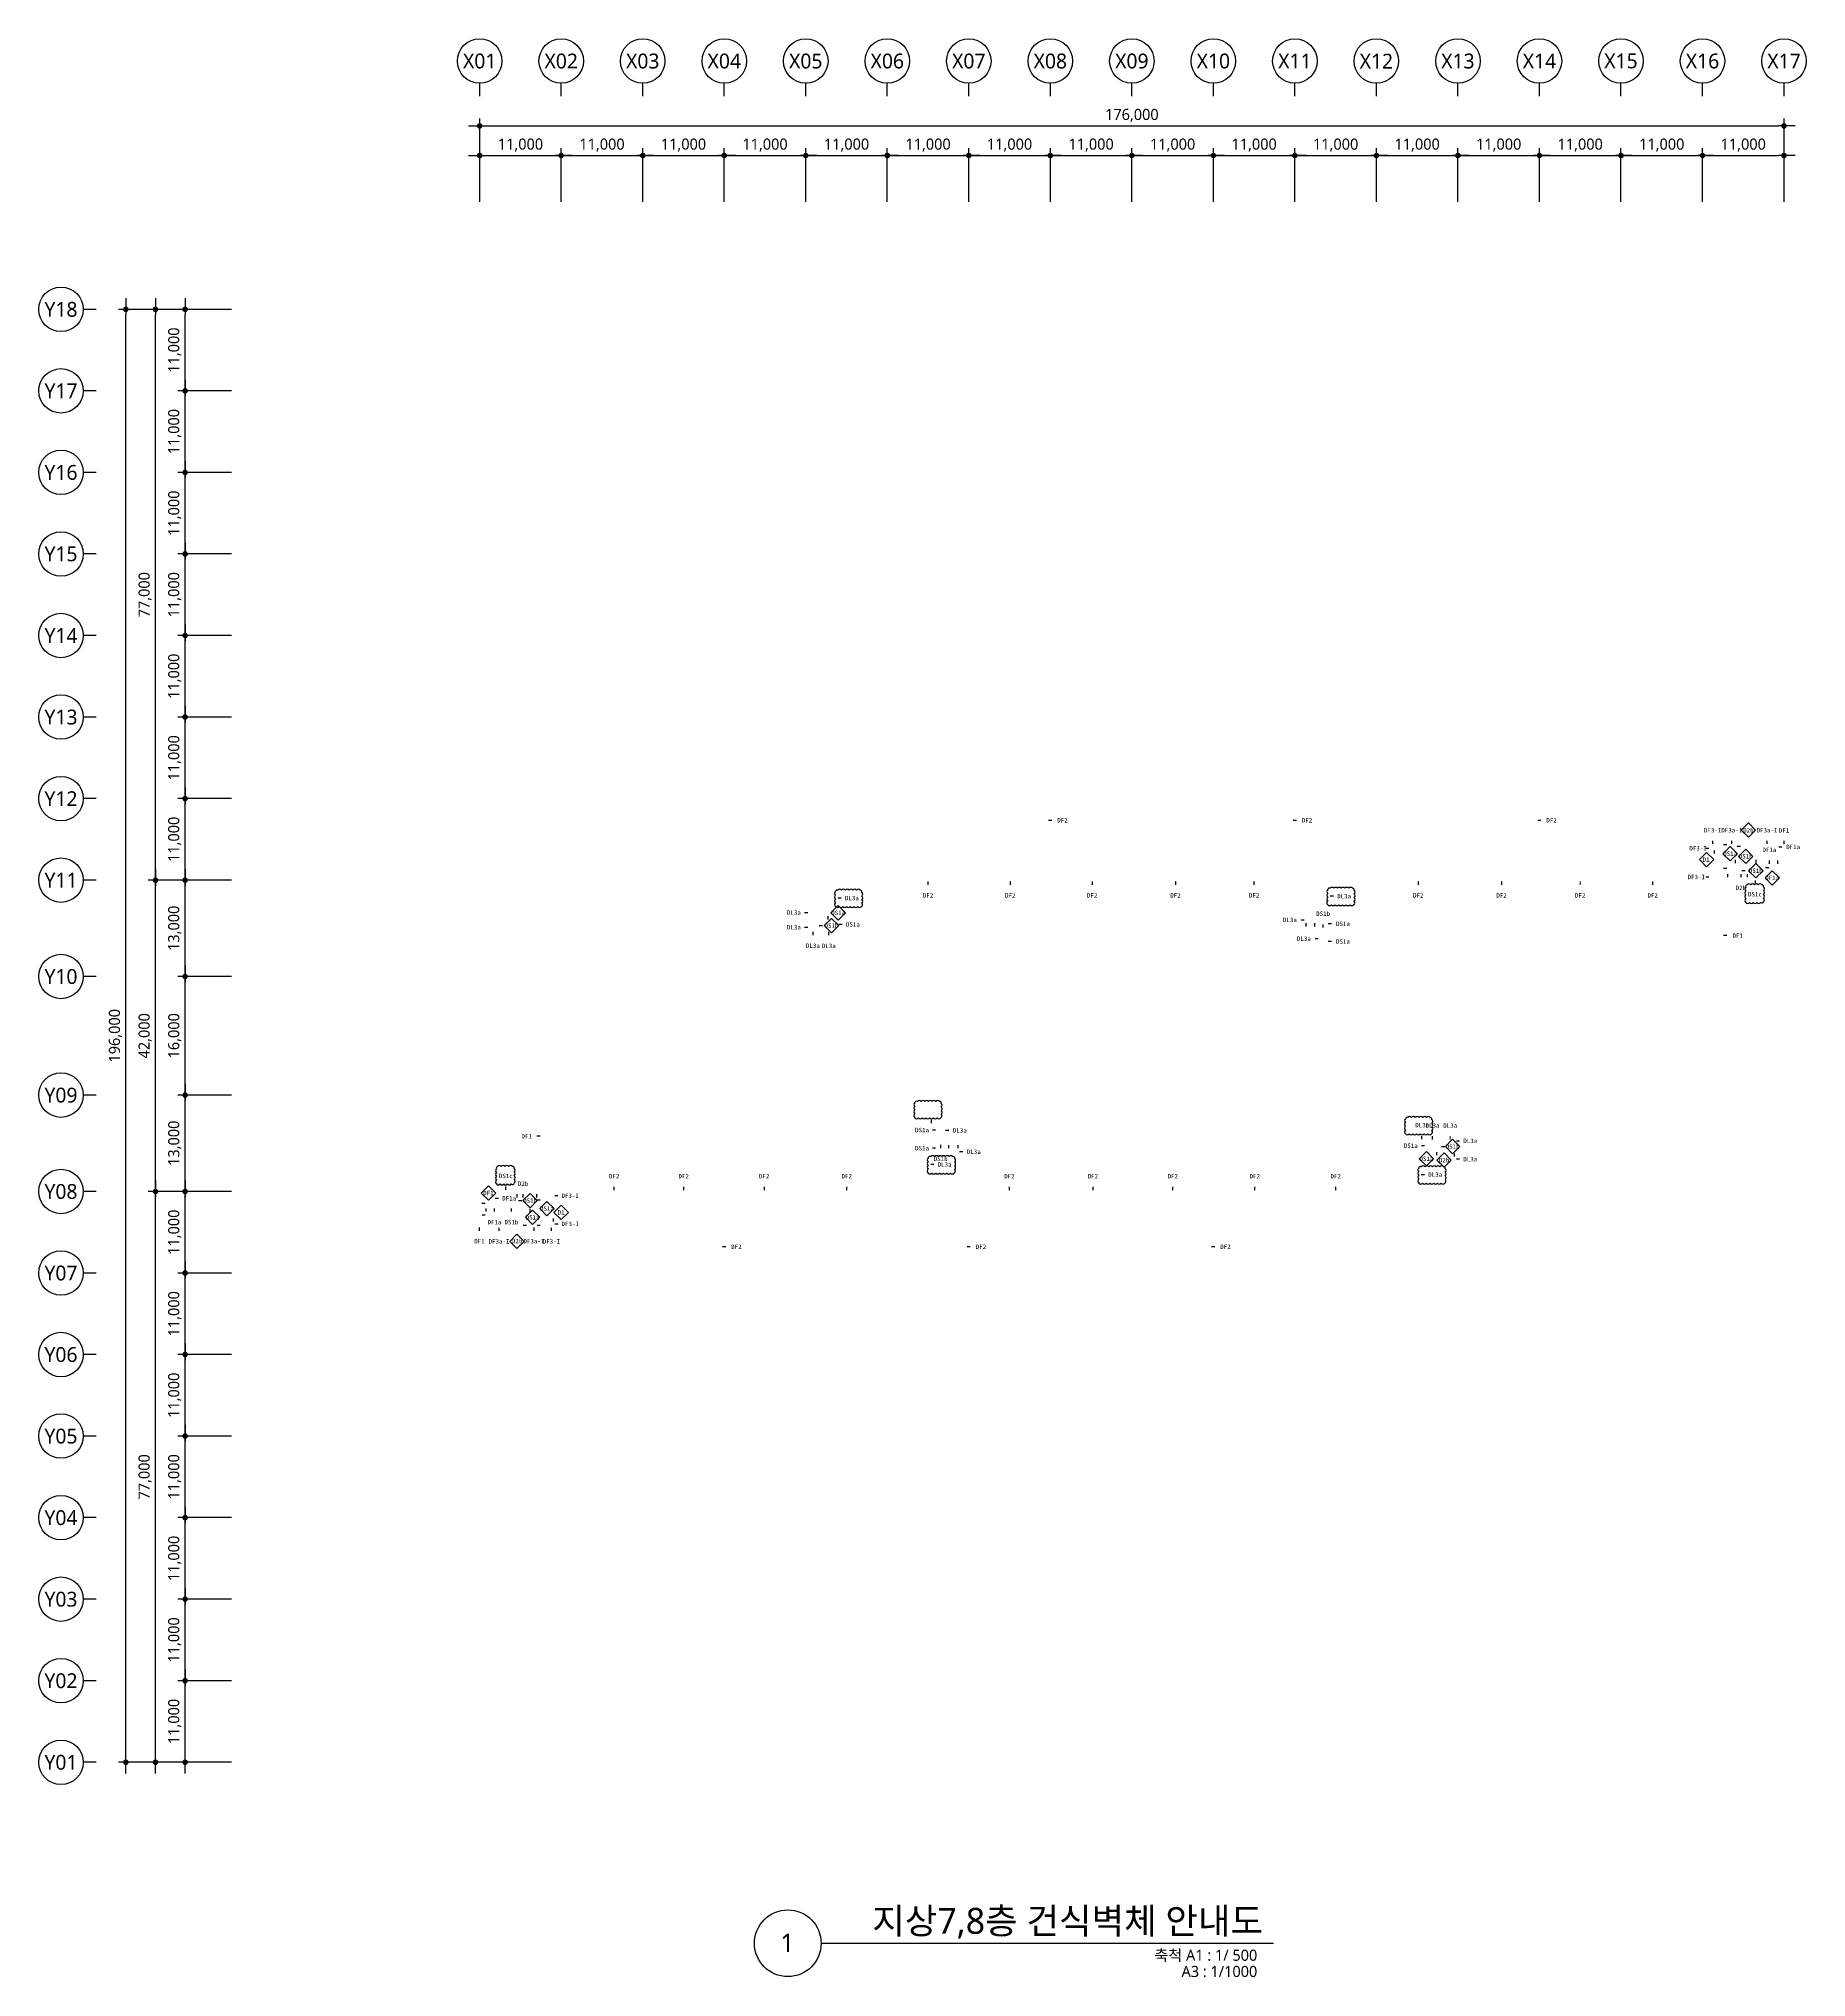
# Model space of a CAD drawing. Header units: millimetres. Extents: x 1205999 to 2806860, y 467935 to 2511436.
# Drawn here: x 1205999 to 1444499, y 1952935 to 2214436 of the extents above; entities that cross this region are included whole.
import ezdxf
from ezdxf.enums import TextEntityAlignment as Align

# ---------------------------------------------------------------- set-up
doc = ezdxf.new("R2010")
doc.units = ezdxf.units.MM
doc.header["$LTSCALE"] = 5
doc.header["$MEASUREMENT"] = 0
doc.layers.get('0').update_dxf_attribs({"linetype": 'CONTINUOUS'})
for name, color, linetype, lineweight in [('A-AXIS-BUBL', 7, 'CONTINUOUS', 25), ('A-DIMS', 7, 'CONTINUOUS', 25), ('A-MKXS-TEXT1', 3, 'CONTINUOUS', 25), ('A-MKXS-WALL', 6, 'CONTINUOUS', 20), ('A-XXXX-SYMB', 7, 'CONTINUOUS', 25), ('A-XXXX-TXT1', 3, 'CONTINUOUS', 25), ('A-XXXX-TXT2', 3, 'CONTINUOUS', 25), ('REV-202205', 20, 'CONTINUOUS', 25)]:
    doc.layers.add(name, color=color, linetype=linetype, lineweight=lineweight)
doc.layers.add('WAL-TAG', color=3, linetype='CONTINUOUS')
doc.styles.add('HY울릉도L', font='')
doc.styles.add('돋움체', font='')
doc.styles.add('맑은고딕', font='malgun.ttf')
doc.styles.get('HY울릉도L').set_extended_font_data('HYwulM')
doc.styles.get('돋움체').set_extended_font_data('DotumChe')
doc.dimstyles.new('CDIM', dxfattribs={"dimtxt": 3, "dimasz": 1.5, "dimexe": 2, "dimexo": 1, "dimgap": 1, "dimtad": 1, "dimdec": 0, "dimrnd": 0.5, "dimzin": 0, "dimdsep": 32, "dimlunit": 6, "dimtxsty": 'HY울릉도L', "dimblk1": '_CIDOT', "dimblk2": '_CIDOT', "dimsah": 1, "dimcen": 5.5, "dimclrd": 2, "dimclre": 2, "dimclrt": 7, "dimadec": 0, "dimazin": 0, "dimtfac": 1, "dimtdec": 0, "dimtix": 1, "dimtmove": 2, "dimatfit": 1, "dimldrblk": '_CIDOT', "dimfxl": 1, "dimtolj": 1, "dimtzin": 0, "dimlwd": -1, "dimarcsym": 0})

# ---------------------------------------------------------------- blocks, each defined once
blk = doc.blocks.new('_CIDOT')
at = {"color": 0, "linetype": 'ByBlock'}
blk.add_line((2, 0), (-1, 0), dxfattribs=at)
at = {"color": 0, "linetype": 'ByBlock', "const_width": 0.5}
blk.add_lwpolyline([(-0.25, 0, 1), (0.25, 0, 1)], format="xyb", close=True, dxfattribs=at)
blk = doc.blocks.new('*D4')
at = {"layer": 'A-DIMS', "lineweight": -2, "transparency": 16777216}
for p, q in [((93193, 67121), (85943, 67121)), ((93193, 56121), (85943, 56121))]:
    blk.add_line(p, q, dxfattribs=at)
at = {"layer": 'A-DIMS', "transparency": 16777216}
blk.add_line((86943, 56871), (86943, 66371), dxfattribs=at)
at = {"layer": 'A-DIMS', "transparency": 16777216, "xscale": 750, "yscale": 750, "zscale": 750}
for p, rotation in [((86943, 67121), 90), ((86943, 56121), 270)]:
    blk.add_blockref('_CIDOT', p, dxfattribs=dict(at, rotation=rotation))
at = {"layer": 'A-DIMS', "color": 3, "transparency": 16777216, "insert": (85538, 61621), "char_height": 1500, "attachment_point": 5, "rotation": 90, "style": '맑은고딕'}
blk.add_mtext('\\A1;11,000', dxfattribs=at)
blk = doc.blocks.new('*D5')
at = {"layer": 'A-DIMS', "lineweight": -2, "transparency": 16777216}
for p, q in [((93193, 78121), (85943, 78121)), ((93193, 67121), (85943, 67121))]:
    blk.add_line(p, q, dxfattribs=at)
at = {"layer": 'A-DIMS', "transparency": 16777216}
blk.add_line((86943, 67871), (86943, 77371), dxfattribs=at)
at = {"layer": 'A-DIMS', "transparency": 16777216, "xscale": 750, "yscale": 750, "zscale": 750}
for p, rotation in [((86943, 78121), 90), ((86943, 67121), 270)]:
    blk.add_blockref('_CIDOT', p, dxfattribs=dict(at, rotation=rotation))
at = {"layer": 'A-DIMS', "color": 3, "transparency": 16777216, "insert": (85538, 72621), "char_height": 1500, "attachment_point": 5, "rotation": 90, "style": '맑은고딕'}
blk.add_mtext('\\A1;11,000', dxfattribs=at)
blk = doc.blocks.new('*D6')
at = {"layer": 'A-DIMS', "lineweight": -2, "transparency": 16777216}
for p, q in [((93193, 89121), (85943, 89121)), ((93193, 78121), (85943, 78121))]:
    blk.add_line(p, q, dxfattribs=at)
at = {"layer": 'A-DIMS', "transparency": 16777216}
blk.add_line((86943, 78871), (86943, 88371), dxfattribs=at)
at = {"layer": 'A-DIMS', "transparency": 16777216, "xscale": 750, "yscale": 750, "zscale": 750}
for p, rotation in [((86943, 89121), 90), ((86943, 78121), 270)]:
    blk.add_blockref('_CIDOT', p, dxfattribs=dict(at, rotation=rotation))
at = {"layer": 'A-DIMS', "color": 3, "transparency": 16777216, "insert": (85538, 83621), "char_height": 1500, "attachment_point": 5, "rotation": 90, "style": '맑은고딕'}
blk.add_mtext('\\A1;11,000', dxfattribs=at)
blk = doc.blocks.new('*D7')
at = {"layer": 'A-DIMS', "lineweight": -2, "transparency": 16777216}
for p, q in [((93193, 100121), (85943, 100121)), ((93193, 89121), (85943, 89121))]:
    blk.add_line(p, q, dxfattribs=at)
at = {"layer": 'A-DIMS', "transparency": 16777216}
blk.add_line((86943, 89871), (86943, 99371), dxfattribs=at)
at = {"layer": 'A-DIMS', "transparency": 16777216, "xscale": 750, "yscale": 750, "zscale": 750}
for p, rotation in [((86943, 100121), 90), ((86943, 89121), 270)]:
    blk.add_blockref('_CIDOT', p, dxfattribs=dict(at, rotation=rotation))
at = {"layer": 'A-DIMS', "color": 3, "transparency": 16777216, "insert": (85538, 94621), "char_height": 1500, "attachment_point": 5, "rotation": 90, "style": '맑은고딕'}
blk.add_mtext('\\A1;11,000', dxfattribs=at)
blk = doc.blocks.new('*D8')
at = {"layer": 'A-DIMS', "lineweight": -2, "transparency": 16777216}
for p, q in [((93193, 111121), (85943, 111121)), ((93193, 100121), (85943, 100121))]:
    blk.add_line(p, q, dxfattribs=at)
at = {"layer": 'A-DIMS', "transparency": 16777216}
blk.add_line((86943, 100871), (86943, 110371), dxfattribs=at)
at = {"layer": 'A-DIMS', "transparency": 16777216, "xscale": 750, "yscale": 750, "zscale": 750}
for p, rotation in [((86943, 111121), 90), ((86943, 100121), 270)]:
    blk.add_blockref('_CIDOT', p, dxfattribs=dict(at, rotation=rotation))
at = {"layer": 'A-DIMS', "color": 3, "transparency": 16777216, "insert": (85538, 105621), "char_height": 1500, "attachment_point": 5, "rotation": 90, "style": '맑은고딕'}
blk.add_mtext('\\A1;11,000', dxfattribs=at)
blk = doc.blocks.new('*D9')
at = {"layer": 'A-DIMS', "lineweight": -2, "transparency": 16777216}
for p, q in [((93193, 122121), (85943, 122121)), ((93193, 111121), (85943, 111121))]:
    blk.add_line(p, q, dxfattribs=at)
at = {"layer": 'A-DIMS', "transparency": 16777216}
blk.add_line((86943, 111871), (86943, 121371), dxfattribs=at)
at = {"layer": 'A-DIMS', "transparency": 16777216, "xscale": 750, "yscale": 750, "zscale": 750}
for p, rotation in [((86943, 122121), 90), ((86943, 111121), 270)]:
    blk.add_blockref('_CIDOT', p, dxfattribs=dict(at, rotation=rotation))
at = {"layer": 'A-DIMS', "color": 3, "transparency": 16777216, "insert": (85538, 116621), "char_height": 1500, "attachment_point": 5, "rotation": 90, "style": '맑은고딕'}
blk.add_mtext('\\A1;11,000', dxfattribs=at)
blk = doc.blocks.new('*D10')
at = {"layer": 'A-DIMS', "lineweight": -2, "transparency": 16777216}
for p, q in [((93193, 135121), (85943, 135121)), ((93193, 122121), (85943, 122121))]:
    blk.add_line(p, q, dxfattribs=at)
at = {"layer": 'A-DIMS', "transparency": 16777216}
blk.add_line((86943, 122871), (86943, 134371), dxfattribs=at)
at = {"layer": 'A-DIMS', "transparency": 16777216, "xscale": 750, "yscale": 750, "zscale": 750}
for p, rotation in [((86943, 135121), 90), ((86943, 122121), 270)]:
    blk.add_blockref('_CIDOT', p, dxfattribs=dict(at, rotation=rotation))
at = {"layer": 'A-DIMS', "color": 3, "transparency": 16777216, "insert": (85538, 128621), "char_height": 1500, "attachment_point": 5, "rotation": 90, "style": '맑은고딕'}
blk.add_mtext('\\A1;13,000', dxfattribs=at)
blk = doc.blocks.new('*D11')
at = {"layer": 'A-DIMS', "lineweight": -2, "transparency": 16777216}
for p, q in [((93193, 151121), (85943, 151121)), ((93193, 135121), (85943, 135121))]:
    blk.add_line(p, q, dxfattribs=at)
at = {"layer": 'A-DIMS', "transparency": 16777216}
blk.add_line((86943, 135871), (86943, 150371), dxfattribs=at)
at = {"layer": 'A-DIMS', "transparency": 16777216, "xscale": 750, "yscale": 750, "zscale": 750}
for p, rotation in [((86943, 151121), 90), ((86943, 135121), 270)]:
    blk.add_blockref('_CIDOT', p, dxfattribs=dict(at, rotation=rotation))
at = {"layer": 'A-DIMS', "color": 3, "transparency": 16777216, "insert": (85538, 143121), "char_height": 1500, "attachment_point": 5, "rotation": 90, "style": '맑은고딕'}
blk.add_mtext('\\A1;16,000', dxfattribs=at)
blk = doc.blocks.new('*D12')
at = {"layer": 'A-DIMS', "lineweight": -2, "transparency": 16777216}
for p, q in [((93193, 164121), (85943, 164121)), ((93193, 151121), (85943, 151121))]:
    blk.add_line(p, q, dxfattribs=at)
at = {"layer": 'A-DIMS', "transparency": 16777216}
blk.add_line((86943, 151871), (86943, 163371), dxfattribs=at)
at = {"layer": 'A-DIMS', "transparency": 16777216, "xscale": 750, "yscale": 750, "zscale": 750}
for p, rotation in [((86943, 164121), 90), ((86943, 151121), 270)]:
    blk.add_blockref('_CIDOT', p, dxfattribs=dict(at, rotation=rotation))
at = {"layer": 'A-DIMS', "color": 3, "transparency": 16777216, "insert": (85538, 157621), "char_height": 1500, "attachment_point": 5, "rotation": 90, "style": '맑은고딕'}
blk.add_mtext('\\A1;13,000', dxfattribs=at)
blk = doc.blocks.new('*D13')
at = {"layer": 'A-DIMS', "lineweight": -2, "transparency": 16777216}
for p, q in [((93193, 175121), (85943, 175121)), ((93193, 164121), (85943, 164121))]:
    blk.add_line(p, q, dxfattribs=at)
at = {"layer": 'A-DIMS', "transparency": 16777216}
blk.add_line((86943, 164871), (86943, 174371), dxfattribs=at)
at = {"layer": 'A-DIMS', "transparency": 16777216, "xscale": 750, "yscale": 750, "zscale": 750}
for p, rotation in [((86943, 175121), 90), ((86943, 164121), 270)]:
    blk.add_blockref('_CIDOT', p, dxfattribs=dict(at, rotation=rotation))
at = {"layer": 'A-DIMS', "color": 3, "transparency": 16777216, "insert": (85538, 169621), "char_height": 1500, "attachment_point": 5, "rotation": 90, "style": '맑은고딕'}
blk.add_mtext('\\A1;11,000', dxfattribs=at)
blk = doc.blocks.new('*D14')
at = {"layer": 'A-DIMS', "lineweight": -2, "transparency": 16777216}
for p, q in [((93193, 186121), (85943, 186121)), ((93193, 175121), (85943, 175121))]:
    blk.add_line(p, q, dxfattribs=at)
at = {"layer": 'A-DIMS', "transparency": 16777216}
blk.add_line((86943, 175871), (86943, 185371), dxfattribs=at)
at = {"layer": 'A-DIMS', "transparency": 16777216, "xscale": 750, "yscale": 750, "zscale": 750}
for p, rotation in [((86943, 186121), 90), ((86943, 175121), 270)]:
    blk.add_blockref('_CIDOT', p, dxfattribs=dict(at, rotation=rotation))
at = {"layer": 'A-DIMS', "color": 3, "transparency": 16777216, "insert": (85538, 180621), "char_height": 1500, "attachment_point": 5, "rotation": 90, "style": '맑은고딕'}
blk.add_mtext('\\A1;11,000', dxfattribs=at)
blk = doc.blocks.new('*D15')
at = {"layer": 'A-DIMS', "lineweight": -2, "transparency": 16777216}
for p, q in [((93193, 197121), (85943, 197121)), ((93193, 186121), (85943, 186121))]:
    blk.add_line(p, q, dxfattribs=at)
at = {"layer": 'A-DIMS', "transparency": 16777216}
blk.add_line((86943, 186871), (86943, 196371), dxfattribs=at)
at = {"layer": 'A-DIMS', "transparency": 16777216, "xscale": 750, "yscale": 750, "zscale": 750}
for p, rotation in [((86943, 197121), 90), ((86943, 186121), 270)]:
    blk.add_blockref('_CIDOT', p, dxfattribs=dict(at, rotation=rotation))
at = {"layer": 'A-DIMS', "color": 3, "transparency": 16777216, "insert": (85538, 191621), "char_height": 1500, "attachment_point": 5, "rotation": 90, "style": '맑은고딕'}
blk.add_mtext('\\A1;11,000', dxfattribs=at)
blk = doc.blocks.new('*D16')
at = {"layer": 'A-DIMS', "lineweight": -2, "transparency": 16777216}
for p, q in [((93193, 208121), (85943, 208121)), ((93193, 197121), (85943, 197121))]:
    blk.add_line(p, q, dxfattribs=at)
at = {"layer": 'A-DIMS', "transparency": 16777216}
blk.add_line((86943, 197871), (86943, 207371), dxfattribs=at)
at = {"layer": 'A-DIMS', "transparency": 16777216, "xscale": 750, "yscale": 750, "zscale": 750}
for p, rotation in [((86943, 208121), 90), ((86943, 197121), 270)]:
    blk.add_blockref('_CIDOT', p, dxfattribs=dict(at, rotation=rotation))
at = {"layer": 'A-DIMS', "color": 3, "transparency": 16777216, "insert": (85538, 202621), "char_height": 1500, "attachment_point": 5, "rotation": 90, "style": '맑은고딕'}
blk.add_mtext('\\A1;11,000', dxfattribs=at)
blk = doc.blocks.new('*D17')
at = {"layer": 'A-DIMS', "lineweight": -2, "transparency": 16777216}
for p, q in [((93193, 219121), (85943, 219121)), ((93193, 208121), (85943, 208121))]:
    blk.add_line(p, q, dxfattribs=at)
at = {"layer": 'A-DIMS', "transparency": 16777216}
blk.add_line((86943, 208871), (86943, 218371), dxfattribs=at)
at = {"layer": 'A-DIMS', "transparency": 16777216, "xscale": 750, "yscale": 750, "zscale": 750}
for p, rotation in [((86943, 219121), 90), ((86943, 208121), 270)]:
    blk.add_blockref('_CIDOT', p, dxfattribs=dict(at, rotation=rotation))
at = {"layer": 'A-DIMS', "color": 3, "transparency": 16777216, "insert": (85538, 213621), "char_height": 1500, "attachment_point": 5, "rotation": 90, "style": '맑은고딕'}
blk.add_mtext('\\A1;11,000', dxfattribs=at)
blk = doc.blocks.new('*D18')
at = {"layer": 'A-DIMS', "lineweight": -2, "transparency": 16777216}
for p, q in [((93193, 230121), (85943, 230121)), ((93193, 219121), (85943, 219121))]:
    blk.add_line(p, q, dxfattribs=at)
at = {"layer": 'A-DIMS', "transparency": 16777216}
blk.add_line((86943, 219871), (86943, 229371), dxfattribs=at)
at = {"layer": 'A-DIMS', "transparency": 16777216, "xscale": 750, "yscale": 750, "zscale": 750}
for p, rotation in [((86943, 230121), 90), ((86943, 219121), 270)]:
    blk.add_blockref('_CIDOT', p, dxfattribs=dict(at, rotation=rotation))
at = {"layer": 'A-DIMS', "color": 3, "transparency": 16777216, "insert": (85538, 224621), "char_height": 1500, "attachment_point": 5, "rotation": 90, "style": '맑은고딕'}
blk.add_mtext('\\A1;11,000', dxfattribs=at)
blk = doc.blocks.new('*D19')
at = {"layer": 'A-DIMS', "lineweight": -2, "transparency": 16777216}
for p, q in [((93193, 241121), (85943, 241121)), ((93193, 230121), (85943, 230121))]:
    blk.add_line(p, q, dxfattribs=at)
at = {"layer": 'A-DIMS', "transparency": 16777216}
blk.add_line((86943, 230871), (86943, 240371), dxfattribs=at)
at = {"layer": 'A-DIMS', "transparency": 16777216, "xscale": 750, "yscale": 750, "zscale": 750}
for p, rotation in [((86943, 241121), 90), ((86943, 230121), 270)]:
    blk.add_blockref('_CIDOT', p, dxfattribs=dict(at, rotation=rotation))
at = {"layer": 'A-DIMS', "color": 3, "transparency": 16777216, "insert": (85538, 235621), "char_height": 1500, "attachment_point": 5, "rotation": 90, "style": '맑은고딕'}
blk.add_mtext('\\A1;11,000', dxfattribs=at)
blk = doc.blocks.new('*D20')
at = {"layer": 'A-DIMS', "lineweight": -2, "transparency": 16777216}
for p, q in [((93193, 122121), (81943, 122121)), ((93193, 45121), (81943, 45121))]:
    blk.add_line(p, q, dxfattribs=at)
at = {"layer": 'A-DIMS', "transparency": 16777216}
blk.add_line((82943, 45871), (82943, 121371), dxfattribs=at)
at = {"layer": 'A-DIMS', "transparency": 16777216, "xscale": 750, "yscale": 750, "zscale": 750}
for p, rotation in [((82943, 122121), 90), ((82943, 45121), 270)]:
    blk.add_blockref('_CIDOT', p, dxfattribs=dict(at, rotation=rotation))
at = {"layer": 'A-DIMS', "color": 3, "transparency": 16777216, "insert": (81542, 83621), "char_height": 1500, "attachment_point": 5, "rotation": 90, "style": '맑은고딕'}
blk.add_mtext('\\A1;77,000', dxfattribs=at)
blk = doc.blocks.new('*D21')
at = {"layer": 'A-DIMS', "lineweight": -2, "transparency": 16777216}
for p, q in [((93193, 241121), (77943, 241121)), ((93193, 45121), (77943, 45121))]:
    blk.add_line(p, q, dxfattribs=at)
at = {"layer": 'A-DIMS', "transparency": 16777216}
blk.add_line((78943, 45871), (78943, 240371), dxfattribs=at)
at = {"layer": 'A-DIMS', "transparency": 16777216, "xscale": 750, "yscale": 750, "zscale": 750}
for p, rotation in [((78943, 241121), 90), ((78943, 45121), 270)]:
    blk.add_blockref('_CIDOT', p, dxfattribs=dict(at, rotation=rotation))
at = {"layer": 'A-DIMS', "color": 3, "transparency": 16777216, "insert": (77538, 143121), "char_height": 1500, "attachment_point": 5, "rotation": 90, "style": '맑은고딕'}
blk.add_mtext('\\A1;196,000', dxfattribs=at)
blk = doc.blocks.new('*D22')
at = {"layer": 'A-DIMS', "lineweight": -2, "transparency": 16777216}
for p, q in [((93193, 56121), (85943, 56121)), ((93193, 45121), (85943, 45121))]:
    blk.add_line(p, q, dxfattribs=at)
at = {"layer": 'A-DIMS', "transparency": 16777216}
blk.add_line((86943, 45871), (86943, 55371), dxfattribs=at)
at = {"layer": 'A-DIMS', "transparency": 16777216, "xscale": 750, "yscale": 750, "zscale": 750}
for p, rotation in [((86943, 56121), 90), ((86943, 45121), 270)]:
    blk.add_blockref('_CIDOT', p, dxfattribs=dict(at, rotation=rotation))
at = {"layer": 'A-DIMS', "color": 3, "transparency": 16777216, "insert": (85538, 50621), "char_height": 1500, "attachment_point": 5, "rotation": 90, "style": '맑은고딕'}
blk.add_mtext('\\A1;11,000', dxfattribs=at)
blk = doc.blocks.new('*D23')
at = {"layer": 'A-DIMS', "lineweight": -2, "transparency": 16777216}
for p, q in [((93193, 164121), (81943, 164121)), ((93193, 122121), (81943, 122121))]:
    blk.add_line(p, q, dxfattribs=at)
at = {"layer": 'A-DIMS', "transparency": 16777216}
blk.add_line((82943, 122871), (82943, 163371), dxfattribs=at)
at = {"layer": 'A-DIMS', "transparency": 16777216, "xscale": 750, "yscale": 750, "zscale": 750}
for p, rotation in [((82943, 164121), 90), ((82943, 122121), 270)]:
    blk.add_blockref('_CIDOT', p, dxfattribs=dict(at, rotation=rotation))
at = {"layer": 'A-DIMS', "color": 3, "transparency": 16777216, "insert": (81542, 143121), "char_height": 1500, "attachment_point": 5, "rotation": 90, "style": '맑은고딕'}
blk.add_mtext('\\A1;42,000', dxfattribs=at)
blk = doc.blocks.new('*D24')
at = {"layer": 'A-DIMS', "lineweight": -2, "transparency": 16777216}
for p, q in [((93193, 241121), (81943, 241121)), ((93193, 164121), (81943, 164121))]:
    blk.add_line(p, q, dxfattribs=at)
at = {"layer": 'A-DIMS', "transparency": 16777216}
blk.add_line((82943, 164871), (82943, 240371), dxfattribs=at)
at = {"layer": 'A-DIMS', "transparency": 16777216, "xscale": 750, "yscale": 750, "zscale": 750}
for p, rotation in [((82943, 241121), 90), ((82943, 164121), 270)]:
    blk.add_blockref('_CIDOT', p, dxfattribs=dict(at, rotation=rotation))
at = {"layer": 'A-DIMS', "color": 3, "transparency": 16777216, "insert": (81542, 202621), "char_height": 1500, "attachment_point": 5, "rotation": 90, "style": '맑은고딕'}
blk.add_mtext('\\A1;77,000', dxfattribs=at)
blk = doc.blocks.new('*D25')
at = {"layer": 'A-DIMS', "lineweight": -2, "transparency": 16777216}
for p, q in [((148693, 255621), (148693, 262871)), ((159693, 255621), (159693, 262871))]:
    blk.add_line(p, q, dxfattribs=at)
at = {"layer": 'A-DIMS', "transparency": 16777216}
blk.add_line((149443, 261871), (158943, 261871), dxfattribs=at)
at = {"layer": 'A-DIMS', "transparency": 16777216, "xscale": 750, "yscale": 750, "zscale": 750, "rotation": 180}
blk.add_blockref('_CIDOT', (148693, 261871), dxfattribs=at)
at = {"layer": 'A-DIMS', "transparency": 16777216, "xscale": 750, "yscale": 750, "zscale": 750}
blk.add_blockref('_CIDOT', (159693, 261871), dxfattribs=at)
at = {"layer": 'A-DIMS', "color": 3, "transparency": 16777216, "insert": (154193, 263275), "char_height": 1500, "attachment_point": 5, "style": '맑은고딕'}
blk.add_mtext('\\A1;11,000', dxfattribs=at)
blk = doc.blocks.new('*D26')
at = {"layer": 'A-DIMS', "lineweight": -2, "transparency": 16777216}
for p, q in [((159693, 255621), (159693, 262871)), ((170693, 255621), (170693, 262871))]:
    blk.add_line(p, q, dxfattribs=at)
at = {"layer": 'A-DIMS', "transparency": 16777216}
blk.add_line((160443, 261871), (169943, 261871), dxfattribs=at)
at = {"layer": 'A-DIMS', "transparency": 16777216, "xscale": 750, "yscale": 750, "zscale": 750, "rotation": 180}
blk.add_blockref('_CIDOT', (159693, 261871), dxfattribs=at)
at = {"layer": 'A-DIMS', "transparency": 16777216, "xscale": 750, "yscale": 750, "zscale": 750}
blk.add_blockref('_CIDOT', (170693, 261871), dxfattribs=at)
at = {"layer": 'A-DIMS', "color": 3, "transparency": 16777216, "insert": (165193, 263275), "char_height": 1500, "attachment_point": 5, "style": '맑은고딕'}
blk.add_mtext('\\A1;11,000', dxfattribs=at)
blk = doc.blocks.new('*D27')
at = {"layer": 'A-DIMS', "lineweight": -2, "transparency": 16777216}
for p, q in [((170693, 255621), (170693, 262871)), ((181693, 255621), (181693, 262871))]:
    blk.add_line(p, q, dxfattribs=at)
at = {"layer": 'A-DIMS', "transparency": 16777216}
blk.add_line((171443, 261871), (180943, 261871), dxfattribs=at)
at = {"layer": 'A-DIMS', "transparency": 16777216, "xscale": 750, "yscale": 750, "zscale": 750, "rotation": 180}
blk.add_blockref('_CIDOT', (170693, 261871), dxfattribs=at)
at = {"layer": 'A-DIMS', "transparency": 16777216, "xscale": 750, "yscale": 750, "zscale": 750}
blk.add_blockref('_CIDOT', (181693, 261871), dxfattribs=at)
at = {"layer": 'A-DIMS', "color": 3, "transparency": 16777216, "insert": (176193, 263275), "char_height": 1500, "attachment_point": 5, "style": '맑은고딕'}
blk.add_mtext('\\A1;11,000', dxfattribs=at)
blk = doc.blocks.new('*D28')
at = {"layer": 'A-DIMS', "lineweight": -2, "transparency": 16777216}
for p, q in [((181693, 255621), (181693, 262871)), ((192693, 255621), (192693, 262871))]:
    blk.add_line(p, q, dxfattribs=at)
at = {"layer": 'A-DIMS', "transparency": 16777216}
blk.add_line((182443, 261871), (191943, 261871), dxfattribs=at)
at = {"layer": 'A-DIMS', "transparency": 16777216, "xscale": 750, "yscale": 750, "zscale": 750, "rotation": 180}
blk.add_blockref('_CIDOT', (181693, 261871), dxfattribs=at)
at = {"layer": 'A-DIMS', "transparency": 16777216, "xscale": 750, "yscale": 750, "zscale": 750}
blk.add_blockref('_CIDOT', (192693, 261871), dxfattribs=at)
at = {"layer": 'A-DIMS', "color": 3, "transparency": 16777216, "insert": (187193, 263275), "char_height": 1500, "attachment_point": 5, "style": '맑은고딕'}
blk.add_mtext('\\A1;11,000', dxfattribs=at)
blk = doc.blocks.new('*D29')
at = {"layer": 'A-DIMS', "lineweight": -2, "transparency": 16777216}
for p, q in [((192693, 255621), (192693, 262871)), ((203693, 255621), (203693, 262871))]:
    blk.add_line(p, q, dxfattribs=at)
at = {"layer": 'A-DIMS', "transparency": 16777216}
blk.add_line((193443, 261871), (202943, 261871), dxfattribs=at)
at = {"layer": 'A-DIMS', "transparency": 16777216, "xscale": 750, "yscale": 750, "zscale": 750, "rotation": 180}
blk.add_blockref('_CIDOT', (192693, 261871), dxfattribs=at)
at = {"layer": 'A-DIMS', "transparency": 16777216, "xscale": 750, "yscale": 750, "zscale": 750}
blk.add_blockref('_CIDOT', (203693, 261871), dxfattribs=at)
at = {"layer": 'A-DIMS', "color": 3, "transparency": 16777216, "insert": (198193, 263275), "char_height": 1500, "attachment_point": 5, "style": '맑은고딕'}
blk.add_mtext('\\A1;11,000', dxfattribs=at)
blk = doc.blocks.new('*D30')
at = {"layer": 'A-DIMS', "lineweight": -2, "transparency": 16777216}
for p, q in [((203693, 255621), (203693, 262871)), ((214693, 255621), (214693, 262871))]:
    blk.add_line(p, q, dxfattribs=at)
at = {"layer": 'A-DIMS', "transparency": 16777216}
blk.add_line((204443, 261871), (213943, 261871), dxfattribs=at)
at = {"layer": 'A-DIMS', "transparency": 16777216, "xscale": 750, "yscale": 750, "zscale": 750, "rotation": 180}
blk.add_blockref('_CIDOT', (203693, 261871), dxfattribs=at)
at = {"layer": 'A-DIMS', "transparency": 16777216, "xscale": 750, "yscale": 750, "zscale": 750}
blk.add_blockref('_CIDOT', (214693, 261871), dxfattribs=at)
at = {"layer": 'A-DIMS', "color": 3, "transparency": 16777216, "insert": (209193, 263275), "char_height": 1500, "attachment_point": 5, "style": '맑은고딕'}
blk.add_mtext('\\A1;11,000', dxfattribs=at)
blk = doc.blocks.new('*D31')
at = {"layer": 'A-DIMS', "lineweight": -2, "transparency": 16777216}
for p, q in [((214693, 255621), (214693, 262871)), ((225693, 255621), (225693, 262871))]:
    blk.add_line(p, q, dxfattribs=at)
at = {"layer": 'A-DIMS', "transparency": 16777216}
blk.add_line((215443, 261871), (224943, 261871), dxfattribs=at)
at = {"layer": 'A-DIMS', "transparency": 16777216, "xscale": 750, "yscale": 750, "zscale": 750, "rotation": 180}
blk.add_blockref('_CIDOT', (214693, 261871), dxfattribs=at)
at = {"layer": 'A-DIMS', "transparency": 16777216, "xscale": 750, "yscale": 750, "zscale": 750}
blk.add_blockref('_CIDOT', (225693, 261871), dxfattribs=at)
at = {"layer": 'A-DIMS', "color": 3, "transparency": 16777216, "insert": (220193, 263275), "char_height": 1500, "attachment_point": 5, "style": '맑은고딕'}
blk.add_mtext('\\A1;11,000', dxfattribs=at)
blk = doc.blocks.new('*D32')
at = {"layer": 'A-DIMS', "lineweight": -2, "transparency": 16777216}
for p, q in [((225693, 255621), (225693, 262871)), ((236693, 255621), (236693, 262871))]:
    blk.add_line(p, q, dxfattribs=at)
at = {"layer": 'A-DIMS', "transparency": 16777216}
blk.add_line((226443, 261871), (235943, 261871), dxfattribs=at)
at = {"layer": 'A-DIMS', "transparency": 16777216, "xscale": 750, "yscale": 750, "zscale": 750, "rotation": 180}
blk.add_blockref('_CIDOT', (225693, 261871), dxfattribs=at)
at = {"layer": 'A-DIMS', "transparency": 16777216, "xscale": 750, "yscale": 750, "zscale": 750}
blk.add_blockref('_CIDOT', (236693, 261871), dxfattribs=at)
at = {"layer": 'A-DIMS', "color": 3, "transparency": 16777216, "insert": (231193, 263275), "char_height": 1500, "attachment_point": 5, "style": '맑은고딕'}
blk.add_mtext('\\A1;11,000', dxfattribs=at)
blk = doc.blocks.new('*D33')
at = {"layer": 'A-DIMS', "lineweight": -2, "transparency": 16777216}
for p, q in [((236693, 255621), (236693, 262871)), ((247693, 255621), (247693, 262871))]:
    blk.add_line(p, q, dxfattribs=at)
at = {"layer": 'A-DIMS', "transparency": 16777216}
blk.add_line((237443, 261871), (246943, 261871), dxfattribs=at)
at = {"layer": 'A-DIMS', "transparency": 16777216, "xscale": 750, "yscale": 750, "zscale": 750, "rotation": 180}
blk.add_blockref('_CIDOT', (236693, 261871), dxfattribs=at)
at = {"layer": 'A-DIMS', "transparency": 16777216, "xscale": 750, "yscale": 750, "zscale": 750}
blk.add_blockref('_CIDOT', (247693, 261871), dxfattribs=at)
at = {"layer": 'A-DIMS', "color": 3, "transparency": 16777216, "insert": (242193, 263275), "char_height": 1500, "attachment_point": 5, "style": '맑은고딕'}
blk.add_mtext('\\A1;11,000', dxfattribs=at)
blk = doc.blocks.new('*D34')
at = {"layer": 'A-DIMS', "lineweight": -2, "transparency": 16777216}
for p, q in [((247693, 255621), (247693, 262871)), ((258693, 255621), (258693, 262871))]:
    blk.add_line(p, q, dxfattribs=at)
at = {"layer": 'A-DIMS', "transparency": 16777216}
blk.add_line((248443, 261871), (257943, 261871), dxfattribs=at)
at = {"layer": 'A-DIMS', "transparency": 16777216, "xscale": 750, "yscale": 750, "zscale": 750, "rotation": 180}
blk.add_blockref('_CIDOT', (247693, 261871), dxfattribs=at)
at = {"layer": 'A-DIMS', "transparency": 16777216, "xscale": 750, "yscale": 750, "zscale": 750}
blk.add_blockref('_CIDOT', (258693, 261871), dxfattribs=at)
at = {"layer": 'A-DIMS', "color": 3, "transparency": 16777216, "insert": (253193, 263275), "char_height": 1500, "attachment_point": 5, "style": '맑은고딕'}
blk.add_mtext('\\A1;11,000', dxfattribs=at)
blk = doc.blocks.new('*D35')
at = {"layer": 'A-DIMS', "lineweight": -2, "transparency": 16777216}
for p, q in [((258693, 255621), (258693, 262871)), ((269693, 255621), (269693, 262871))]:
    blk.add_line(p, q, dxfattribs=at)
at = {"layer": 'A-DIMS', "transparency": 16777216}
blk.add_line((259443, 261871), (268943, 261871), dxfattribs=at)
at = {"layer": 'A-DIMS', "transparency": 16777216, "xscale": 750, "yscale": 750, "zscale": 750, "rotation": 180}
blk.add_blockref('_CIDOT', (258693, 261871), dxfattribs=at)
at = {"layer": 'A-DIMS', "transparency": 16777216, "xscale": 750, "yscale": 750, "zscale": 750}
blk.add_blockref('_CIDOT', (269693, 261871), dxfattribs=at)
at = {"layer": 'A-DIMS', "color": 3, "transparency": 16777216, "insert": (264193, 263275), "char_height": 1500, "attachment_point": 5, "style": '맑은고딕'}
blk.add_mtext('\\A1;11,000', dxfattribs=at)
blk = doc.blocks.new('*D36')
at = {"layer": 'A-DIMS', "lineweight": -2, "transparency": 16777216}
for p, q in [((269693, 255621), (269693, 262871)), ((280693, 255621), (280693, 262871))]:
    blk.add_line(p, q, dxfattribs=at)
at = {"layer": 'A-DIMS', "transparency": 16777216}
blk.add_line((270443, 261871), (279943, 261871), dxfattribs=at)
at = {"layer": 'A-DIMS', "transparency": 16777216, "xscale": 750, "yscale": 750, "zscale": 750, "rotation": 180}
blk.add_blockref('_CIDOT', (269693, 261871), dxfattribs=at)
at = {"layer": 'A-DIMS', "transparency": 16777216, "xscale": 750, "yscale": 750, "zscale": 750}
blk.add_blockref('_CIDOT', (280693, 261871), dxfattribs=at)
at = {"layer": 'A-DIMS', "color": 3, "transparency": 16777216, "insert": (275193, 263275), "char_height": 1500, "attachment_point": 5, "style": '맑은고딕'}
blk.add_mtext('\\A1;11,000', dxfattribs=at)
blk = doc.blocks.new('*D37')
at = {"layer": 'A-DIMS', "lineweight": -2, "transparency": 16777216}
for p, q in [((280693, 255621), (280693, 262871)), ((291693, 255621), (291693, 262871))]:
    blk.add_line(p, q, dxfattribs=at)
at = {"layer": 'A-DIMS', "transparency": 16777216}
blk.add_line((281443, 261871), (290943, 261871), dxfattribs=at)
at = {"layer": 'A-DIMS', "transparency": 16777216, "xscale": 750, "yscale": 750, "zscale": 750, "rotation": 180}
blk.add_blockref('_CIDOT', (280693, 261871), dxfattribs=at)
at = {"layer": 'A-DIMS', "transparency": 16777216, "xscale": 750, "yscale": 750, "zscale": 750}
blk.add_blockref('_CIDOT', (291693, 261871), dxfattribs=at)
at = {"layer": 'A-DIMS', "color": 3, "transparency": 16777216, "insert": (286193, 263275), "char_height": 1500, "attachment_point": 5, "style": '맑은고딕'}
blk.add_mtext('\\A1;11,000', dxfattribs=at)
blk = doc.blocks.new('*D38')
at = {"layer": 'A-DIMS', "lineweight": -2, "transparency": 16777216}
for p, q in [((126693, 255621), (126693, 266871)), ((302693, 255621), (302693, 266871))]:
    blk.add_line(p, q, dxfattribs=at)
at = {"layer": 'A-DIMS', "transparency": 16777216}
blk.add_line((127443, 265871), (301943, 265871), dxfattribs=at)
at = {"layer": 'A-DIMS', "transparency": 16777216, "xscale": 750, "yscale": 750, "zscale": 750, "rotation": 180}
blk.add_blockref('_CIDOT', (126693, 265871), dxfattribs=at)
at = {"layer": 'A-DIMS', "transparency": 16777216, "xscale": 750, "yscale": 750, "zscale": 750}
blk.add_blockref('_CIDOT', (302693, 265871), dxfattribs=at)
at = {"layer": 'A-DIMS', "color": 3, "transparency": 16777216, "insert": (214693, 267275), "char_height": 1500, "attachment_point": 5, "style": '맑은고딕'}
blk.add_mtext('\\A1;176,000', dxfattribs=at)
blk = doc.blocks.new('*D39')
at = {"layer": 'A-DIMS', "lineweight": -2, "transparency": 16777216}
for p, q in [((291693, 255621), (291693, 262871)), ((302693, 255621), (302693, 262871))]:
    blk.add_line(p, q, dxfattribs=at)
at = {"layer": 'A-DIMS', "transparency": 16777216}
blk.add_line((292443, 261871), (301943, 261871), dxfattribs=at)
at = {"layer": 'A-DIMS', "transparency": 16777216, "xscale": 750, "yscale": 750, "zscale": 750, "rotation": 180}
blk.add_blockref('_CIDOT', (291693, 261871), dxfattribs=at)
at = {"layer": 'A-DIMS', "transparency": 16777216, "xscale": 750, "yscale": 750, "zscale": 750}
blk.add_blockref('_CIDOT', (302693, 261871), dxfattribs=at)
at = {"layer": 'A-DIMS', "color": 3, "transparency": 16777216, "insert": (297193, 263275), "char_height": 1500, "attachment_point": 5, "style": '맑은고딕'}
blk.add_mtext('\\A1;11,000', dxfattribs=at)
blk = doc.blocks.new('*D40')
at = {"layer": 'A-DIMS', "lineweight": -2, "transparency": 16777216}
for p, q in [((126693, 255621), (126693, 262871)), ((137693, 255621), (137693, 262871))]:
    blk.add_line(p, q, dxfattribs=at)
at = {"layer": 'A-DIMS', "transparency": 16777216}
blk.add_line((127443, 261871), (136943, 261871), dxfattribs=at)
at = {"layer": 'A-DIMS', "transparency": 16777216, "xscale": 750, "yscale": 750, "zscale": 750, "rotation": 180}
blk.add_blockref('_CIDOT', (126693, 261871), dxfattribs=at)
at = {"layer": 'A-DIMS', "transparency": 16777216, "xscale": 750, "yscale": 750, "zscale": 750}
blk.add_blockref('_CIDOT', (137693, 261871), dxfattribs=at)
at = {"layer": 'A-DIMS', "color": 3, "transparency": 16777216, "insert": (132193, 263275), "char_height": 1500, "attachment_point": 5, "style": '맑은고딕'}
blk.add_mtext('\\A1;11,000', dxfattribs=at)
blk = doc.blocks.new('*D41')
at = {"layer": 'A-DIMS', "lineweight": -2, "transparency": 16777216}
for p, q in [((137693, 255621), (137693, 262871)), ((148693, 255621), (148693, 262871))]:
    blk.add_line(p, q, dxfattribs=at)
at = {"layer": 'A-DIMS', "transparency": 16777216}
blk.add_line((138443, 261871), (147943, 261871), dxfattribs=at)
at = {"layer": 'A-DIMS', "transparency": 16777216, "xscale": 750, "yscale": 750, "zscale": 750, "rotation": 180}
blk.add_blockref('_CIDOT', (137693, 261871), dxfattribs=at)
at = {"layer": 'A-DIMS', "transparency": 16777216, "xscale": 750, "yscale": 750, "zscale": 750}
blk.add_blockref('_CIDOT', (148693, 261871), dxfattribs=at)
at = {"layer": 'A-DIMS', "color": 3, "transparency": 16777216, "insert": (143193, 263275), "char_height": 1500, "attachment_point": 5, "style": '맑은고딕'}
blk.add_mtext('\\A1;11,000', dxfattribs=at)
blk = doc.blocks.new('wall-tag-02')
at = {"layer": 'A-MKXS-WALL'}
blk.add_lwpolyline([(0, 1185, 112, 112, 0), (0, 885, 0, 0, 0), (0, 608, 0, 0, 0), (-608, 0, 0, 0, 0), (0, -608, 0, 0, 0), (608, 0, 0, 0, 0), (0, 608, 0, 0, 0)], format="xyseb", dxfattribs=at)
blk = doc.blocks.new('wall-tag-01')
blk.add_wipeout([(86681, 26087), (86074, 25480), (86681, 24872), (87289, 25480)]).dxf.layer = 'A-MKXS-WALL'
at = {"layer": 'A-MKXS-WALL'}
blk.add_lwpolyline([(86681, 26087), (86074, 25480), (86681, 24872), (87289, 25480)], close=True, dxfattribs=at)
blk = doc.blocks.new('DIM(210222)')
for p, q in [((126693, 269870.6), (126693, 271620.6)), ((137693, 269870.6), (137693, 271620.6)), ((148693, 269870.6), (148693, 271620.6)), ((159693, 269870.6), (159693, 271620.6)), ((170693, 269870.6), (170693, 271620.6)), ((181693, 269870.6), (181693, 271620.6)), ((192693, 269870.6), (192693, 271620.6)), ((203693, 269870.6), (203693, 271620.6)), ((214693, 269870.6), (214693, 271620.6)), ((225693, 269870.6), (225693, 271620.6)), ((236693, 269870.6), (236693, 271620.6)), ((247693, 269870.6), (247693, 271620.6)), ((258693, 269870.6), (258693, 271620.6)), ((269693, 269870.6), (269693, 271620.6)), ((280693, 269870.6), (280693, 271620.6)), ((291693, 269870.6), (291693, 271620.6)), ((302693, 269870.6), (302693, 271620.6)), ((74943, 241120.6), (73193, 241120.6)), ((74943, 230120.6), (73193, 230120.6)), ((74943, 219120.6), (73193, 219120.6)), ((74943, 208120.6), (73193, 208120.6)), ((74943, 197120.6), (73193, 197120.6)), ((74943, 186120.6), (73193, 186120.6)), ((74943, 175120.6), (73193, 175120.6)), ((74943, 164120.6), (73193, 164120.6)), ((74943, 151120.6), (73193, 151120.6)), ((74943, 135120.6), (73193, 135120.6)), ((74943, 122120.6), (73193, 122120.6)), ((74943, 111120.6), (73193, 111120.6)), ((74943, 100120.6), (73193, 100120.6)), ((74943, 89120.6), (73193, 89120.6)), ((74943, 78120.6), (73193, 78120.6)), ((74943, 67120.6), (73193, 67120.6)), ((74943, 56120.6), (73193, 56120.6)), ((74943, 45120.6), (73193, 45120.6))]:
    blk.add_line(p, q)
at = {"layer": 'A-AXIS-BUBL', "ltscale": 0.2}
for centre in [(126693, 274620.6), (137693, 274620.6), (148693, 274620.6), (159693, 274620.6), (170693, 274620.6), (181693, 274620.6), (192693, 274620.6), (203693, 274620.6), (214693, 274620.6), (225693, 274620.6), (236693, 274620.6), (247693, 274620.6), (258693, 274620.6), (269693, 274620.6), (280693, 274620.6), (291693, 274620.6), (302693, 274620.6), (70193, 241120.6), (70193, 230120.6), (70193, 219120.6), (70193, 208120.6), (70193, 197120.6), (70193, 186120.6), (70193, 175120.6), (70193, 164120.6), (70193, 151120.6), (70193, 135120.6), (70193, 122120.6), (70193, 111120.6), (70193, 100120.6), (70193, 89120.6), (70193, 78120.6), (70193, 67120.6), (70193, 56120.6), (70193, 45120.6)]:
    blk.add_circle(centre, 3000, dxfattribs=at)
at = {"layer": 'A-XXXX-TXT2', "ltscale": 0.2, "style": '맑은고딕'}
for s, p in [('X01', (126693, 274620.6)), ('X02', (137693, 274620.6)), ('X03', (148693, 274620.6)), ('X04', (159693, 274620.6)), ('X05', (170693, 274620.6)), ('X06', (181693, 274620.6)), ('X07', (192693, 274620.6)), ('X08', (203693, 274620.6)), ('X09', (214693, 274620.6)), ('X10', (225693, 274620.6)), ('X11', (236693, 274620.6)), ('X12', (247693, 274620.6)), ('X13', (258693, 274620.6)), ('X14', (269693, 274620.6)), ('X15', (280693, 274620.6)), ('X16', (291693, 274620.6)), ('X17', (302693, 274620.6)), ('Y18', (70193, 241120.6)), ('Y17', (70193, 230120.6)), ('Y16', (70193, 219120.6)), ('Y15', (70193, 208120.6)), ('Y14', (70193, 197120.6)), ('Y13', (70193, 186120.6)), ('Y12', (70193, 175120.6)), ('Y11', (70193, 164120.6)), ('Y10', (70193, 151120.6)), ('Y09', (70193, 135120.6)), ('Y08', (70193, 122120.6)), ('Y07', (70193, 111120.6)), ('Y06', (70193, 100120.6)), ('Y05', (70193, 89120.6)), ('Y04', (70193, 78120.6)), ('Y03', (70193, 67120.6)), ('Y02', (70193, 56120.6)), ('Y01', (70193, 45120.6))]:
    blk.add_text(s, height=2000, dxfattribs=at).set_placement(p, align=Align.MIDDLE)
at = {"layer": 'A-DIMS'}
for p1, p2, distance, picture, middle in [((126693, 255120.6), (302693, 255120.6), 10750, '*D38', (214693, 267275.5)), ((126693, 255120.6), (137693, 255120.6), 6750, '*D40', (132193, 263275.5)), ((137693, 255120.6), (148693, 255120.6), 6750, '*D41', (143193, 263275.5)), ((148693, 255120.6), (159693, 255120.6), 6750, '*D25', (154193, 263275.5)), ((159693, 255120.6), (170693, 255120.6), 6750, '*D26', (165193, 263275.5)), ((170693, 255120.6), (181693, 255120.6), 6750, '*D27', (176193, 263275.5)), ((181693, 255120.6), (192693, 255120.6), 6750, '*D28', (187193, 263275.5)), ((192693, 255120.6), (203693, 255120.6), 6750, '*D29', (198193, 263275.5)), ((203693, 255120.6), (214693, 255120.6), 6750, '*D30', (209193, 263275.5)), ((214693, 255120.6), (225693, 255120.6), 6750, '*D31', (220193, 263275.5)), ((225693, 255120.6), (236693, 255120.6), 6750, '*D32', (231193, 263275.5)), ((236693, 255120.6), (247693, 255120.6), 6750, '*D33', (242193, 263275.5)), ((247693, 255120.6), (258693, 255120.6), 6750, '*D34', (253193, 263275.5)), ((258693, 255120.6), (269693, 255120.6), 6750, '*D35', (264193, 263275.5)), ((269693, 255120.6), (280693, 255120.6), 6750, '*D36', (275193, 263275.5)), ((280693, 255120.6), (291693, 255120.6), 6750, '*D37', (286193, 263275.5)), ((291693, 255120.6), (302693, 255120.6), 6750, '*D39', (297193, 263275.5)), ((93693, 45120.6), (93693, 241120.6), 14750, '*D21', (77538.1, 143120.6)), ((93693, 164120.6), (93693, 241120.6), 10750, '*D24', (81542.2, 202620.6)), ((93693, 230120.6), (93693, 241120.6), 6750, '*D19', (85538.1, 235620.6)), ((93693, 219120.6), (93693, 230120.6), 6750, '*D18', (85538.1, 224620.6)), ((93693, 208120.6), (93693, 219120.6), 6750, '*D17', (85538.1, 213620.6)), ((93693, 197120.6), (93693, 208120.6), 6750, '*D16', (85538.1, 202620.6)), ((93693, 186120.6), (93693, 197120.6), 6750, '*D15', (85538.1, 191620.6)), ((93693, 175120.6), (93693, 186120.6), 6750, '*D14', (85538.1, 180620.6)), ((93693, 164120.6), (93693, 175120.6), 6750, '*D13', (85538.1, 169620.6)), ((93693, 122120.6), (93693, 164120.6), 10750, '*D23', (81542.2, 143120.6)), ((93693, 151120.6), (93693, 164120.6), 6750, '*D12', (85538.1, 157620.6)), ((93693, 135120.6), (93693, 151120.6), 6750, '*D11', (85538.1, 143120.6)), ((93693, 122120.6), (93693, 135120.6), 6750, '*D10', (85538.1, 128620.6)), ((93693, 45120.6), (93693, 122120.6), 10750, '*D20', (81542.2, 83620.6)), ((93693, 111120.6), (93693, 122120.6), 6750, '*D9', (85538.1, 116620.6)), ((93693, 100120.6), (93693, 111120.6), 6750, '*D8', (85538.1, 105620.6)), ((93693, 89120.6), (93693, 100120.6), 6750, '*D7', (85538.1, 94620.6)), ((93693, 78120.6), (93693, 89120.6), 6750, '*D6', (85538.1, 83620.6)), ((93693, 67120.6), (93693, 78120.6), 6750, '*D5', (85538.1, 72620.6)), ((93693, 56120.6), (93693, 67120.6), 6750, '*D4', (85538.1, 61620.6)), ((93693, 45120.6), (93693, 56120.6), 6750, '*D22', (85538.1, 50620.6))]:
    dim = blk.add_aligned_dim(p1=p1, p2=p2, distance=distance, dimstyle='CDIM', override={"dimscale": 500, "dimtxsty": '맑은고딕', "dimclrd": 256, "dimclre": 256, "dimclrt": 3}, dxfattribs=at)
    dim.commit()
    dim.dimension.update_dxf_attribs({"geometry": picture, "text_midpoint": middle})

msp = doc.modelspace()

# ---------------------------------------------------------------- linework, layer by layer
at = {"layer": 'A-MKXS-WALL'}
for points in [[(1433309, 2105713, 180, 180, 0), (1433789, 2105713, 0, 0, 0), (1434233, 2105713, 0, 0, 0), (1434233, 2105477, 0, 0, 0)], [(1435153, 2105504, 180, 180, 0), (1435633, 2105504, 0, 0, 0), (1436695, 2105504, 0, 0, 0), (1436695, 2106708, 0, 0, 0)], [(1432109, 2104976, 180, 180, 0), (1432109, 2104496, 0, 0, 0), (1432109, 2103703, 0, 0, 0), (1432033, 2103703, 0, 0, 0)], [(1433312, 2102535, 180, 180, 0), (1433792, 2102535, 0, 0, 0), (1434236, 2102535, 0, 0, 0), (1434236, 2103542, 0, 0, 0)], [(1434953, 2103220, 180, 180, 0), (1434953, 2103700, 0, 0, 0), (1434953, 2104143, 0, 0, 0), (1435368, 2104143, 0, 0, 0)], [(1437728, 2103220, 180, 180, 0), (1437728, 2103700, 0, 0, 0), (1437728, 2104143, 0, 0, 0), (1437313, 2104143, 0, 0, 0)], [(1438983, 2102627, 180, 180, 0), (1439463, 2102627, 0, 0, 0), (1439907, 2102627, 0, 0, 0), (1439907, 2102212, 0, 0, 0)], [(1440631, 2103133, 180, 180, 0), (1440631, 2103613, 0, 0, 0), (1440631, 2104056, 0, 0, 0), (1439524, 2104056, 0, 0, 0)], [(1433906, 2101772, 180, 180, 0), (1433906, 2101292, 0, 0, 0), (1433906, 2100849, 0, 0, 0), (1435717, 2100849, 0, 0, 0)], [(1436541, 2101772, 180, 180, 0), (1436541, 2101292, 0, 0, 0), (1436541, 2100849, 0, 0, 0), (1435717, 2100849, 0, 0, 0)], [(1435799, 2102208, 180, 180, 0), (1436279, 2102208, 0, 0, 0), (1436723, 2102208, 0, 0, 0)], [(1311300, 2094808, 180, 180, 0), (1311780, 2094808, 0, 0, 0), (1312002, 2094808, 0, 0, 0)], [(1312482, 2095599, 180, 180, 0), (1312482, 2096079, 0, 0, 0), (1312482, 2096523, 0, 0, 0), (1312898, 2096523, 0, 0, 0)], [(1378174, 2094650, 180, 180, 0), (1378174, 2095130, 0, 0, 0), (1378174, 2095573, 0, 0, 0), (1376789, 2095573, 0, 0, 0)], [(1377016, 2094650, 180, 180, 0), (1377016, 2095130, 0, 0, 0), (1377016, 2095573, 0, 0, 0), (1377016, 2095573, 0, 0, 0)], [(1328768, 2065222, 180, 180, 0), (1328768, 2064742, 0, 0, 0), (1328768, 2064298, 0, 0, 0), (1330216, 2064298, 0, 0, 0)], [(1330059, 2065222, 180, 180, 0), (1330059, 2064742, 0, 0, 0), (1330059, 2064298, 0, 0, 0), (1330059, 2064298, 0, 0, 0)], [(1394633, 2064276, 180, 180, 0), (1394633, 2063796, 0, 0, 0), (1394633, 2063352, 0, 0, 0), (1394217, 2063352, 0, 0, 0)], [(1395265, 2064997, 180, 180, 0), (1395745, 2064997, 0, 0, 0), (1395813, 2064997, 0, 0, 0)], [(1397014, 2064094, 180, 180, 0), (1397014, 2063614, 0, 0, 0), (1397014, 2063170, 0, 0, 0), (1396599, 2063170, 0, 0, 0)], [(1270533, 2058096, 180, 180, 0), (1270533, 2058576, 0, 0, 0), (1270533, 2059019, 0, 0, 0), (1271357, 2059019, 0, 0, 0)], [(1273167, 2058096, 180, 180, 0), (1273167, 2058576, 0, 0, 0), (1273167, 2059019, 0, 0, 0), (1271357, 2059019, 0, 0, 0)], [(1265759, 2057336, 180, 180, 0), (1266239, 2057336, 0, 0, 0), (1266683, 2057336, 0, 0, 0), (1266683, 2057751, 0, 0, 0)], [(1265800, 2055753, 180, 180, 0), (1266280, 2055753, 0, 0, 0), (1266404, 2055753, 0, 0, 0)], [(1266352, 2056676, 180, 180, 0), (1266352, 2056196, 0, 0, 0), (1266352, 2055753, 0, 0, 0), (1267482, 2055753, 0, 0, 0)], [(1270717, 2057704, 180, 180, 0), (1271197, 2057704, 0, 0, 0), (1271321, 2057704, 0, 0, 0)], [(1272293, 2056128, 180, 180, 0), (1272293, 2056608, 0, 0, 0), (1272293, 2056732, 0, 0, 0)], [(1273209, 2057794, 180, 180, 0), (1273689, 2057794, 0, 0, 0), (1274573, 2057794, 0, 0, 0), (1274573, 2057603, 0, 0, 0)], [(1275443, 2054840, 180, 180, 0), (1275443, 2055320, 0, 0, 0), (1275443, 2056113, 0, 0, 0), (1275519, 2056113, 0, 0, 0)], [(1271818, 2054380, 180, 180, 0), (1271338, 2054380, 0, 0, 0), (1270526, 2054380, 0, 0, 0), (1270526, 2053175, 0, 0, 0)], [(1273698, 2054380, 180, 180, 0), (1273218, 2054380, 0, 0, 0), (1272636, 2054380, 0, 0, 0), (1272636, 2054481, 0, 0, 0)]]:
    msp.add_lwpolyline(points, format="xyseb", dxfattribs=at)
at = {"layer": 'A-XXXX-SYMB'}
msp.add_line((1311574, 1957515), (1372631, 1957515), dxfattribs=at)
msp.add_circle((1307074, 1957515), 4500, dxfattribs=at)
at = {"layer": 'REV-202205'}
for points in [[(1379928, 2097623, 0.5205671), (1380428, 2097623, 0.5205671), (1380928, 2097623, 0.5205671), (1381428, 2097623, 0.5205671), (1381928, 2097623, 0.5205671), (1382428, 2097623, 0.5205671), (1382928, 2097623, 0.5205671), (1383428, 2097623, 0.5205671), (1383490, 2098062, 0.5205671), (1383490, 2098562, 0.5205671), (1383490, 2099062, 0.5205671), (1383490, 2099562, 0.5205671), (1383260, 2099832, 0.5205671), (1382760, 2099832, 0.5205671), (1382260, 2099832, 0.5205671), (1381760, 2099832, 0.5205671), (1381260, 2099832, 0.5205671), (1380760, 2099832, 0.5205671), (1380260, 2099832, 0.5205671), (1379928, 2099664, 0.5205671), (1379928, 2099164, 0.5205671), (1379928, 2098664, 0.5205671), (1379928, 2098164, 0.5205671)], [(1324223, 2068877, 0.5205671), (1324723, 2068877, 0.5205671), (1325223, 2068877, 0.5205671), (1325723, 2068877, 0.5205671), (1326223, 2068877, 0.5205671), (1326723, 2068877, 0.5205671), (1327223, 2068877, 0.5205671), (1327723, 2068877, 0.5205671), (1327784, 2069316, 0.5205671), (1327784, 2069816, 0.5205671), (1327784, 2070316, 0.5205671), (1327784, 2070816, 0.5205671), (1327554, 2071086, 0.5205671), (1327054, 2071086, 0.5205671), (1326554, 2071086, 0.5205671), (1326054, 2071086, 0.5205671), (1325554, 2071086, 0.5205671), (1325054, 2071086, 0.5205671), (1324554, 2071086, 0.5205671), (1324223, 2070918, 0.5205671), (1324223, 2070418, 0.5205671), (1324223, 2069918, 0.5205671), (1324223, 2069418, 0.5205671)], [(1390423, 2066703, 0.5205671), (1390923, 2066703, 0.5205671), (1391423, 2066703, 0.5205671), (1391923, 2066703, 0.5205671), (1392423, 2066703, 0.5205671), (1392923, 2066703, 0.5205671), (1393423, 2066703, 0.5205671), (1393923, 2066703, 0.5205671), (1393984, 2067141, 0.5205671), (1393984, 2067641, 0.5205671), (1393984, 2068141, 0.5205671), (1393984, 2068641, 0.5205671), (1393754, 2068912, 0.5205671), (1393254, 2068912, 0.5205671), (1392754, 2068912, 0.5205671), (1392254, 2068912, 0.5205671), (1391754, 2068912, 0.5205671), (1391254, 2068912, 0.5205671), (1390754, 2068912, 0.5205671), (1390423, 2068743, 0.5205671), (1390423, 2068243, 0.5205671), (1390423, 2067743, 0.5205671), (1390423, 2067243, 0.5205671)], [(1326028, 2061425, 0.5205671), (1326528, 2061425, 0.5205671), (1327028, 2061425, 0.5205671), (1327528, 2061425, 0.5205671), (1328028, 2061425, 0.5205671), (1328528, 2061425, 0.5205671), (1329028, 2061425, 0.5205671), (1329528, 2061425, 0.5205671), (1329590, 2061863, 0.5205671), (1329590, 2062363, 0.5205671), (1329590, 2062863, 0.5205671), (1329590, 2063363, 0.5205671), (1329360, 2063634, 0.5205671), (1328860, 2063634, 0.5205671), (1328360, 2063634, 0.5205671), (1327860, 2063634, 0.5205671), (1327360, 2063634, 0.5205671), (1326860, 2063634, 0.5205671), (1326360, 2063634, 0.5205671), (1326028, 2063465, 0.5205671), (1326028, 2062965, 0.5205671), (1326028, 2062465, 0.5205671), (1326028, 2061965, 0.5205671)]]:
    msp.add_lwpolyline(points, format="xyb", close=True, dxfattribs=at)

# ---------------------------------------------------------------- block references
msp.add_blockref('DIM(210222)', (1138806, 1936815))
at = {"layer": 'A-MKXS-WALL', "xscale": -1.6, "yscale": 1.6, "zscale": 1.6}
for p, rotation in [((1382132, 2098773), 90), ((1326426, 2070027), 180), ((1392626, 2067853), 180), ((1328232, 2062575), 90)]:
    msp.add_blockref('wall-tag-02', p, dxfattribs=dict(at, rotation=rotation))
at = {"layer": 'WAL-TAG', "yscale": 1.6, "zscale": 1.6}
for p, xscale, rotation in [((1344132, 2109007), 1.6, 90), ((1377132, 2109007), 1.6, 90), ((1410132, 2109007), 1.6, 90), ((1441499, 2107667), 1.6, 180), ((1429493, 2105234), -1.6, 270), ((1442655, 2105425), -1.6, 90), ((1307900, 2096559), -1.6, 270), ((1379299, 2096410), -1.6, 180), ((1307895, 2094581), -1.6, 270), ((1374893, 2095573), -1.6, 270), ((1381855, 2095042), -1.6, 90), ((1376783, 2093041), -1.6, 270), ((1381855, 2092668), -1.6, 90), ((1435213, 2093487), 1.6, 89.99999999999999), ((1394065, 2067841), -1.6, 180), ((1396451, 2067835), -1.6, 180), ((1271768, 2066417), 1.6, 270), ((1325143, 2067222), -1.6, 270), ((1330232, 2067175), -1.6, 90), ((1391136, 2065111), -1.6, 270), ((1399169, 2065763), 1.6, 90), ((1325143, 2064785), -1.6, 270), ((1332112, 2064298), -1.6, 90), ((1399169, 2063297), 1.6, 90), ((1283639, 2060996), -1.6, 180), ((1293019, 2060996), -1.6, 180), ((1303885, 2060996), -1.6, 180), ((1315031, 2060996), -1.6, 180), ((1336970, 2060996), -1.6, 180), ((1348237, 2060996), -1.6, 180), ((1359014, 2060996), -1.6, 180), ((1370078, 2060996), -1.6, 180), ((1381002, 2060996), -1.6, 180), ((1269471, 2058012), -1.6, 90), ((1277500, 2058361), -1.6, 90), ((1277515, 2054560), -1.6, 90), ((1300132, 2051478), 1.6, 90), ((1333132, 2051478), 1.6, 90), ((1366132, 2051478), 1.6, 90)]:
    msp.add_blockref('wall-tag-02', p, dxfattribs=dict(at, xscale=xscale, rotation=rotation))
for p, xscale in [((1325999, 2098876), 1.6), ((1337085, 2098876), 1.6), ((1348144, 2098876), 1.6), ((1359391, 2098876), 1.6), ((1369993, 2098876), 1.6), ((1369999, 2098876), 1.6), ((1392144, 2098876), 1.6), ((1403391, 2098876), 1.6), ((1413993, 2098876), 1.6), ((1423774, 2098876), 1.6), ((1435717, 2099877), -1.6), ((1310457, 2092089), 1.6), ((1312601, 2092067), 1.6), ((1327699, 2063355), 1.6), ((1267482, 2054781), 1.6), ((1269777, 2054781), 1.6), ((1265470, 2052195), -1.6), ((1268106, 2052175), 1.6)]:
    msp.add_blockref('wall-tag-02', p, dxfattribs=dict(at, xscale=xscale))

# ---------------------------------------------------------------- texts
at = {"layer": 'A-MKXS-TEXT1', "style": '돋움체'}
for s, rotation, p in [('DF2', 360, (1344132, 2109008)), ('DF2', 360, (1377132, 2109008)), ('DF2', 360, (1410132, 2109008)), ('DF3-I', 360, (1431875, 2107669)), ('DF1', 0, (1441499, 2107646)), ('DF1a', 360, (1439524, 2105028)), ('DF1a', 360, (1442723, 2105425)), ('DF2', 360, (1325999, 2098877)), ('DF2', 360, (1337086, 2098877)), ('DF2', 360, (1348144, 2098877)), ('DF2', 360, (1359391, 2098877)), ('DF2', 360, (1369993, 2098877)), ('DF2', 360, (1369999, 2098877)), ('DL3a', 360, (1382132, 2098773)), ('DF2', 360, (1392144, 2098877)), ('DF2', 360, (1403391, 2098877)), ('DF2', 360, (1413993, 2098877)), ('DF2', 360, (1423774, 2098877)), ('DL3a', 360, (1307895, 2094581)), ('DL3a', 360, (1307900, 2096559)), ('DL3a', 360, (1374825, 2095573)), ('DS1b', 360, (1379299, 2096410)), ('DS1a', 360, (1381985, 2095042)), ('DL3a', 360, (1310457, 2092089)), ('DL3a', 360, (1312601, 2092067)), ('DL3a', 360, (1376715, 2093041)), ('DS1a', 360, (1381985, 2092668)), ('DF1', 0, (1435243, 2093453)), ('DF1', 0, (1271831, 2066405)), ('DS1a', 360, (1325184, 2067222)), ('DL3a', 360, (1330281, 2067175)), ('DL3a', 360, (1392681, 2067882)), ('DL3a', 360, (1394065, 2067841)), ('DL3a', 360, (1396451, 2067835)), ('DS1a', 360, (1325184, 2064785)), ('DS1b', 360, (1327699, 2063339)), ('DL3a', 360, (1332161, 2064298)), ('DF2', 0, (1283639, 2060996)), ('DF2', 0, (1293019, 2060996)), ('DF2', 0, (1303885, 2060996)), ('DF2', 0, (1315031, 2060996)), ('DL3a', 360, (1328232, 2062575)), ('DF2', 0, (1336970, 2060996)), ('DF2', 0, (1348237, 2060996)), ('DF2', 0, (1359014, 2060996)), ('DF2', 0, (1370078, 2060996)), ('DF2', 0, (1381002, 2060996)), ('DF1a', 360, (1267482, 2054803)), ('DF1', 360, (1265470, 2052223)), ('DF3-I', 360, (1275173, 2052203)), ('DF2', 360, (1300132, 2051479)), ('DF2', 360, (1333132, 2051479)), ('DF2', 360, (1366132, 2051479))]:
    msp.add_text(s, height=600, rotation=rotation, dxfattribs=at).set_placement(p, align=Align.MIDDLE_CENTER)
at = {"layer": 'A-XXXX-TXT1', "style": '맑은고딕'}
msp.add_text('지상7,8층 건식벽체 안내도', height=3500, dxfattribs=at).set_placement((1371202, 1957741), align=Align.BOTTOM_RIGHT)
msp.add_text('1', height=2500, dxfattribs=at).set_placement((1307016, 1957568), align=Align.MIDDLE)
for s, p in [('축척 A1 : 1/ 500', (1370423, 1956654)), ('A3 : 1/1000', (1370423, 1954465))]:
    msp.add_text(s, height=1500, dxfattribs=at).set_placement(p, align=Align.TOP_RIGHT)

# ---------------------------------------------------------------- next in the draw order: block references
at = {"layer": 'WAL-TAG', "yscale": 1.6, "zscale": 1.6}
for p, xscale in [((1292371, 2062935), 1.6), ((1301217, 2060472), 1.6), ((1175180, 2055755), 1.6), ((1535476, 2024230), -1.6), ((1254555, 2022585), 1.6), ((1127992, 2017956), 1.6), ((1135883, 2015864), 1.6)]:
    msp.add_blockref('wall-tag-01', p, dxfattribs=dict(at, xscale=xscale))

# ---------------------------------------------------------------- next in the draw order: linework, layer by layer
at = {"layer": 'REV-202205'}
msp.add_lwpolyline([(1313508, 2097365, 0.5205671), (1314008, 2097365, 0.5205671), (1314508, 2097365, 0.5205671), (1315008, 2097365, 0.5205671), (1315508, 2097365, 0.5205671), (1316008, 2097365, 0.5205671), (1316508, 2097365, 0.5205671), (1317008, 2097365, 0.5205671), (1317069, 2097804, 0.5205671), (1317069, 2098304, 0.5205671), (1317069, 2098804, 0.5205671), (1317069, 2099304, 0.5205671), (1316839, 2099574, 0.5205671), (1316339, 2099574, 0.5205671), (1315839, 2099574, 0.5205671), (1315339, 2099574, 0.5205671), (1314839, 2099574, 0.5205671), (1314339, 2099574, 0.5205671), (1313839, 2099574, 0.5205671), (1313508, 2099406, 0.5205671), (1313508, 2098906, 0.5205671), (1313508, 2098406, 0.5205671), (1313508, 2097906, 0.5205671)], format="xyb", close=True, dxfattribs=at)

# ---------------------------------------------------------------- next in the draw order: block references
at = {"layer": 'A-MKXS-WALL', "xscale": -1.6, "yscale": 1.6, "zscale": 1.6, "rotation": 90}
msp.add_blockref('wall-tag-02', (1315711, 2098515), dxfattribs=at)
at = {"layer": 'WAL-TAG', "xscale": 1.6, "yscale": 1.6, "zscale": 1.6}
for p in [(1295543, 2063737), (1174284, 2054041), (1256937, 2022403), (1133603, 2016937)]:
    msp.add_blockref('wall-tag-01', p, dxfattribs=at)
at = {"layer": 'WAL-TAG', "xscale": -1.6, "yscale": 1.6, "zscale": 1.6, "rotation": 270}
msp.add_blockref('wall-tag-02', (1429493, 2101365), dxfattribs=at)

# ---------------------------------------------------------------- next in the draw order: texts
at = {"layer": 'A-MKXS-TEXT1', "style": '돋움체'}
for s, p in [('DF3-I', (1429903, 2105234)), ('D1', (1430979, 2103703)), ('DF3-I', (1429660, 2101365)), ('DL3a', (1315711, 2098515)), ('DS1c', (1437579, 2099037)), ('DL3a', (1399169, 2065763)), ('DS1a', (1391136, 2065111)), ('DL3a', (1399169, 2063297)), ('DS1c', (1269017, 2061031)), ('DF1', (1266683, 2058723))]:
    msp.add_text(s, height=600, rotation=360, dxfattribs=at).set_placement(p, align=Align.MIDDLE_CENTER)

# ---------------------------------------------------------------- next in the draw order: linework, layer by layer
at = {"layer": 'REV-202205'}
for points in [[(1267756, 2059944, 0.5205671), (1268256, 2059944, 0.5205671), (1268756, 2059944, 0.5205671), (1269256, 2059944, 0.5205671), (1269756, 2059944, 0.5205671), (1270152, 2060048, 0.5205671), (1270152, 2060548, 0.5205671), (1270152, 2061048, 0.5205671), (1270152, 2061548, 0.5205671), (1270152, 2062048, 0.5205671), (1269914, 2062309, 0.5205671), (1269414, 2062309, 0.5205671), (1268914, 2062309, 0.5205671), (1268414, 2062309, 0.5205671), (1267914, 2062309, 0.5205671), (1267756, 2061966, 0.5205671), (1267756, 2061466, 0.5205671), (1267756, 2060966, 0.5205671), (1267756, 2060466, 0.5205671)], [(1392228, 2060065, 0.5205671), (1392728, 2060065, 0.5205671), (1393228, 2060065, 0.5205671), (1393728, 2060065, 0.5205671), (1394228, 2060065, 0.5205671), (1394728, 2060065, 0.5205671), (1395228, 2060065, 0.5205671), (1395728, 2060065, 0.5205671), (1395790, 2060504, 0.5205671), (1395790, 2061004, 0.5205671), (1395790, 2061504, 0.5205671), (1395790, 2062004, 0.5205671), (1395560, 2062274, 0.5205671), (1395060, 2062274, 0.5205671), (1394560, 2062274, 0.5205671), (1394060, 2062274, 0.5205671), (1393560, 2062274, 0.5205671), (1393060, 2062274, 0.5205671), (1392560, 2062274, 0.5205671), (1392228, 2062106, 0.5205671), (1392228, 2061606, 0.5205671), (1392228, 2061106, 0.5205671), (1392228, 2060606, 0.5205671)]]:
    msp.add_lwpolyline(points, format="xyb", close=True, dxfattribs=at)

# ---------------------------------------------------------------- next in the draw order: block references
at = {"layer": 'A-MKXS-WALL', "xscale": -1.6, "yscale": 1.6, "zscale": 1.6}
for p, rotation in [((1269017, 2061031), 180), ((1394432, 2061215), 90)]:
    msp.add_blockref('wall-tag-02', p, dxfattribs=dict(at, rotation=rotation))
at = {"layer": 'WAL-TAG', "xscale": -1.6, "yscale": 1.6, "zscale": 1.6}
for p, rotation in [((1431875, 2107691), 180), ((1315859, 2094955), 90), ((1271357, 2059991), 180)]:
    msp.add_blockref('wall-tag-02', p, dxfattribs=dict(at, rotation=rotation))
at = {"layer": 'WAL-TAG', "xscale": 1.6, "yscale": 1.6, "zscale": 1.6}
for p in [(1297650, 2063376), (1133945, 2014685)]:
    msp.add_blockref('wall-tag-01', p, dxfattribs=at)

# ---------------------------------------------------------------- next in the draw order: texts
at = {"layer": 'A-MKXS-TEXT1', "style": '돋움체'}
for s, p in [('DS1b', (1312974, 2094808)), ('DS1a', (1313870, 2096523)), ('DS1a', (1315859, 2094955)), ('DS1a', (1393245, 2063352)), ('D2b', (1395627, 2063170)), ('DS1b', (1396785, 2064997)), ('DL3a', (1394432, 2061215)), ('DF1a', (1269471, 2058012)), ('D2b', (1271357, 2059991))]:
    msp.add_text(s, height=600, rotation=360, dxfattribs=at).set_placement(p, align=Align.MIDDLE_CENTER)

# ---------------------------------------------------------------- next in the draw order: block references
at = {"layer": 'WAL-TAG', "xscale": -1.6, "yscale": 1.6, "zscale": 1.6, "rotation": 180}
for p in [(1434444, 2107691), (1439210, 2107691), (1439524, 2105028)]:
    msp.add_blockref('wall-tag-02', p, dxfattribs=at)
at = {"layer": 'WAL-TAG', "xscale": 1.6, "yscale": 1.6, "zscale": 1.6}
for p in [(1272811, 2052203), (1275173, 2052175)]:
    msp.add_blockref('wall-tag-02', p, dxfattribs=at)

# ---------------------------------------------------------------- next in the draw order: texts
at = {"layer": 'A-MKXS-TEXT1', "style": '돋움체'}
for s, p in [('DS1a', (1434233, 2104505)), ('DS1b', (1272293, 2057704)), ('DS1a', (1272636, 2055453)), ('DS1b', (1269777, 2054803))]:
    msp.add_text(s, height=600, rotation=360, dxfattribs=at).set_placement(p, align=Align.MIDDLE_CENTER)

# ---------------------------------------------------------------- next in the draw order: block references
at = {"layer": 'WAL-TAG', "xscale": 1.6, "yscale": 1.6, "zscale": 1.6, "rotation": 180}
for p in [(1575385, 2148448), (1415181, 2096881)]:
    msp.add_blockref('wall-tag-01', p, dxfattribs=at)
at = {"layer": 'WAL-TAG', "xscale": 1.6, "yscale": 1.6, "zscale": 1.6}
for p in [(1299005, 2061441), (1131836, 2011436)]:
    msp.add_blockref('wall-tag-01', p, dxfattribs=at)

# ---------------------------------------------------------------- next in the draw order: linework, layer by layer
at = {"layer": 'REV-202205'}
msp.add_lwpolyline([(1436348, 2097933, 0.5205671), (1436848, 2097933, 0.5205671), (1437348, 2097933, 0.5205671), (1437848, 2097933, 0.5205671), (1438348, 2097933, 0.5205671), (1438745, 2098036, 0.5205671), (1438745, 2098536, 0.5205671), (1438745, 2099036, 0.5205671), (1438745, 2099536, 0.5205671), (1438745, 2100036, 0.5205671), (1438506, 2100297, 0.5205671), (1438006, 2100297, 0.5205671), (1437506, 2100297, 0.5205671), (1437006, 2100297, 0.5205671), (1436506, 2100297, 0.5205671), (1436348, 2099955, 0.5205671), (1436348, 2099455, 0.5205671), (1436348, 2098955, 0.5205671), (1436348, 2098455, 0.5205671)], format="xyb", close=True, dxfattribs=at)

# ---------------------------------------------------------------- next in the draw order: block references
at = {"layer": 'A-MKXS-WALL', "xscale": -1.6, "yscale": 1.6, "zscale": 1.6}
msp.add_blockref('wall-tag-02', (1437609, 2099020), dxfattribs=at)

# ---------------------------------------------------------------- next in the draw order: texts
at = {"layer": 'A-MKXS-TEXT1', "style": '돋움체'}
for s, rotation, p in [('DF3a-I', 360, (1434444, 2107669)), ('DF3a-I', 360, (1439210, 2107669)), ('DS1b', 360, (1436341, 2104143)), ('DS1b', 360, (1437695, 2102208)), ('D2b', 360, (1435687, 2099894)), ('DF1a', 360, (1439907, 2101240)), ('DF3-I', 360, (1277705, 2058361)), ('DS1a', 360, (1274573, 2056631)), ('DF3-I', 360, (1277720, 2054560)), ('DF3a-I', 360, (1268106, 2052203)), ('D2b', 0, (1270526, 2052249)), ('DF3a-I', 360, (1272811, 2052231))]:
    msp.add_text(s, height=600, rotation=rotation, dxfattribs=at).set_placement(p, align=Align.MIDDLE_CENTER)
for s, p in [('D2b', (1436695, 2107641)), ('D1', (1276491, 2056113))]:
    msp.add_text(s, height=600, dxfattribs=at).set_placement(p, align=Align.MIDDLE_CENTER)

doc.saveas('drawing.dxf')
